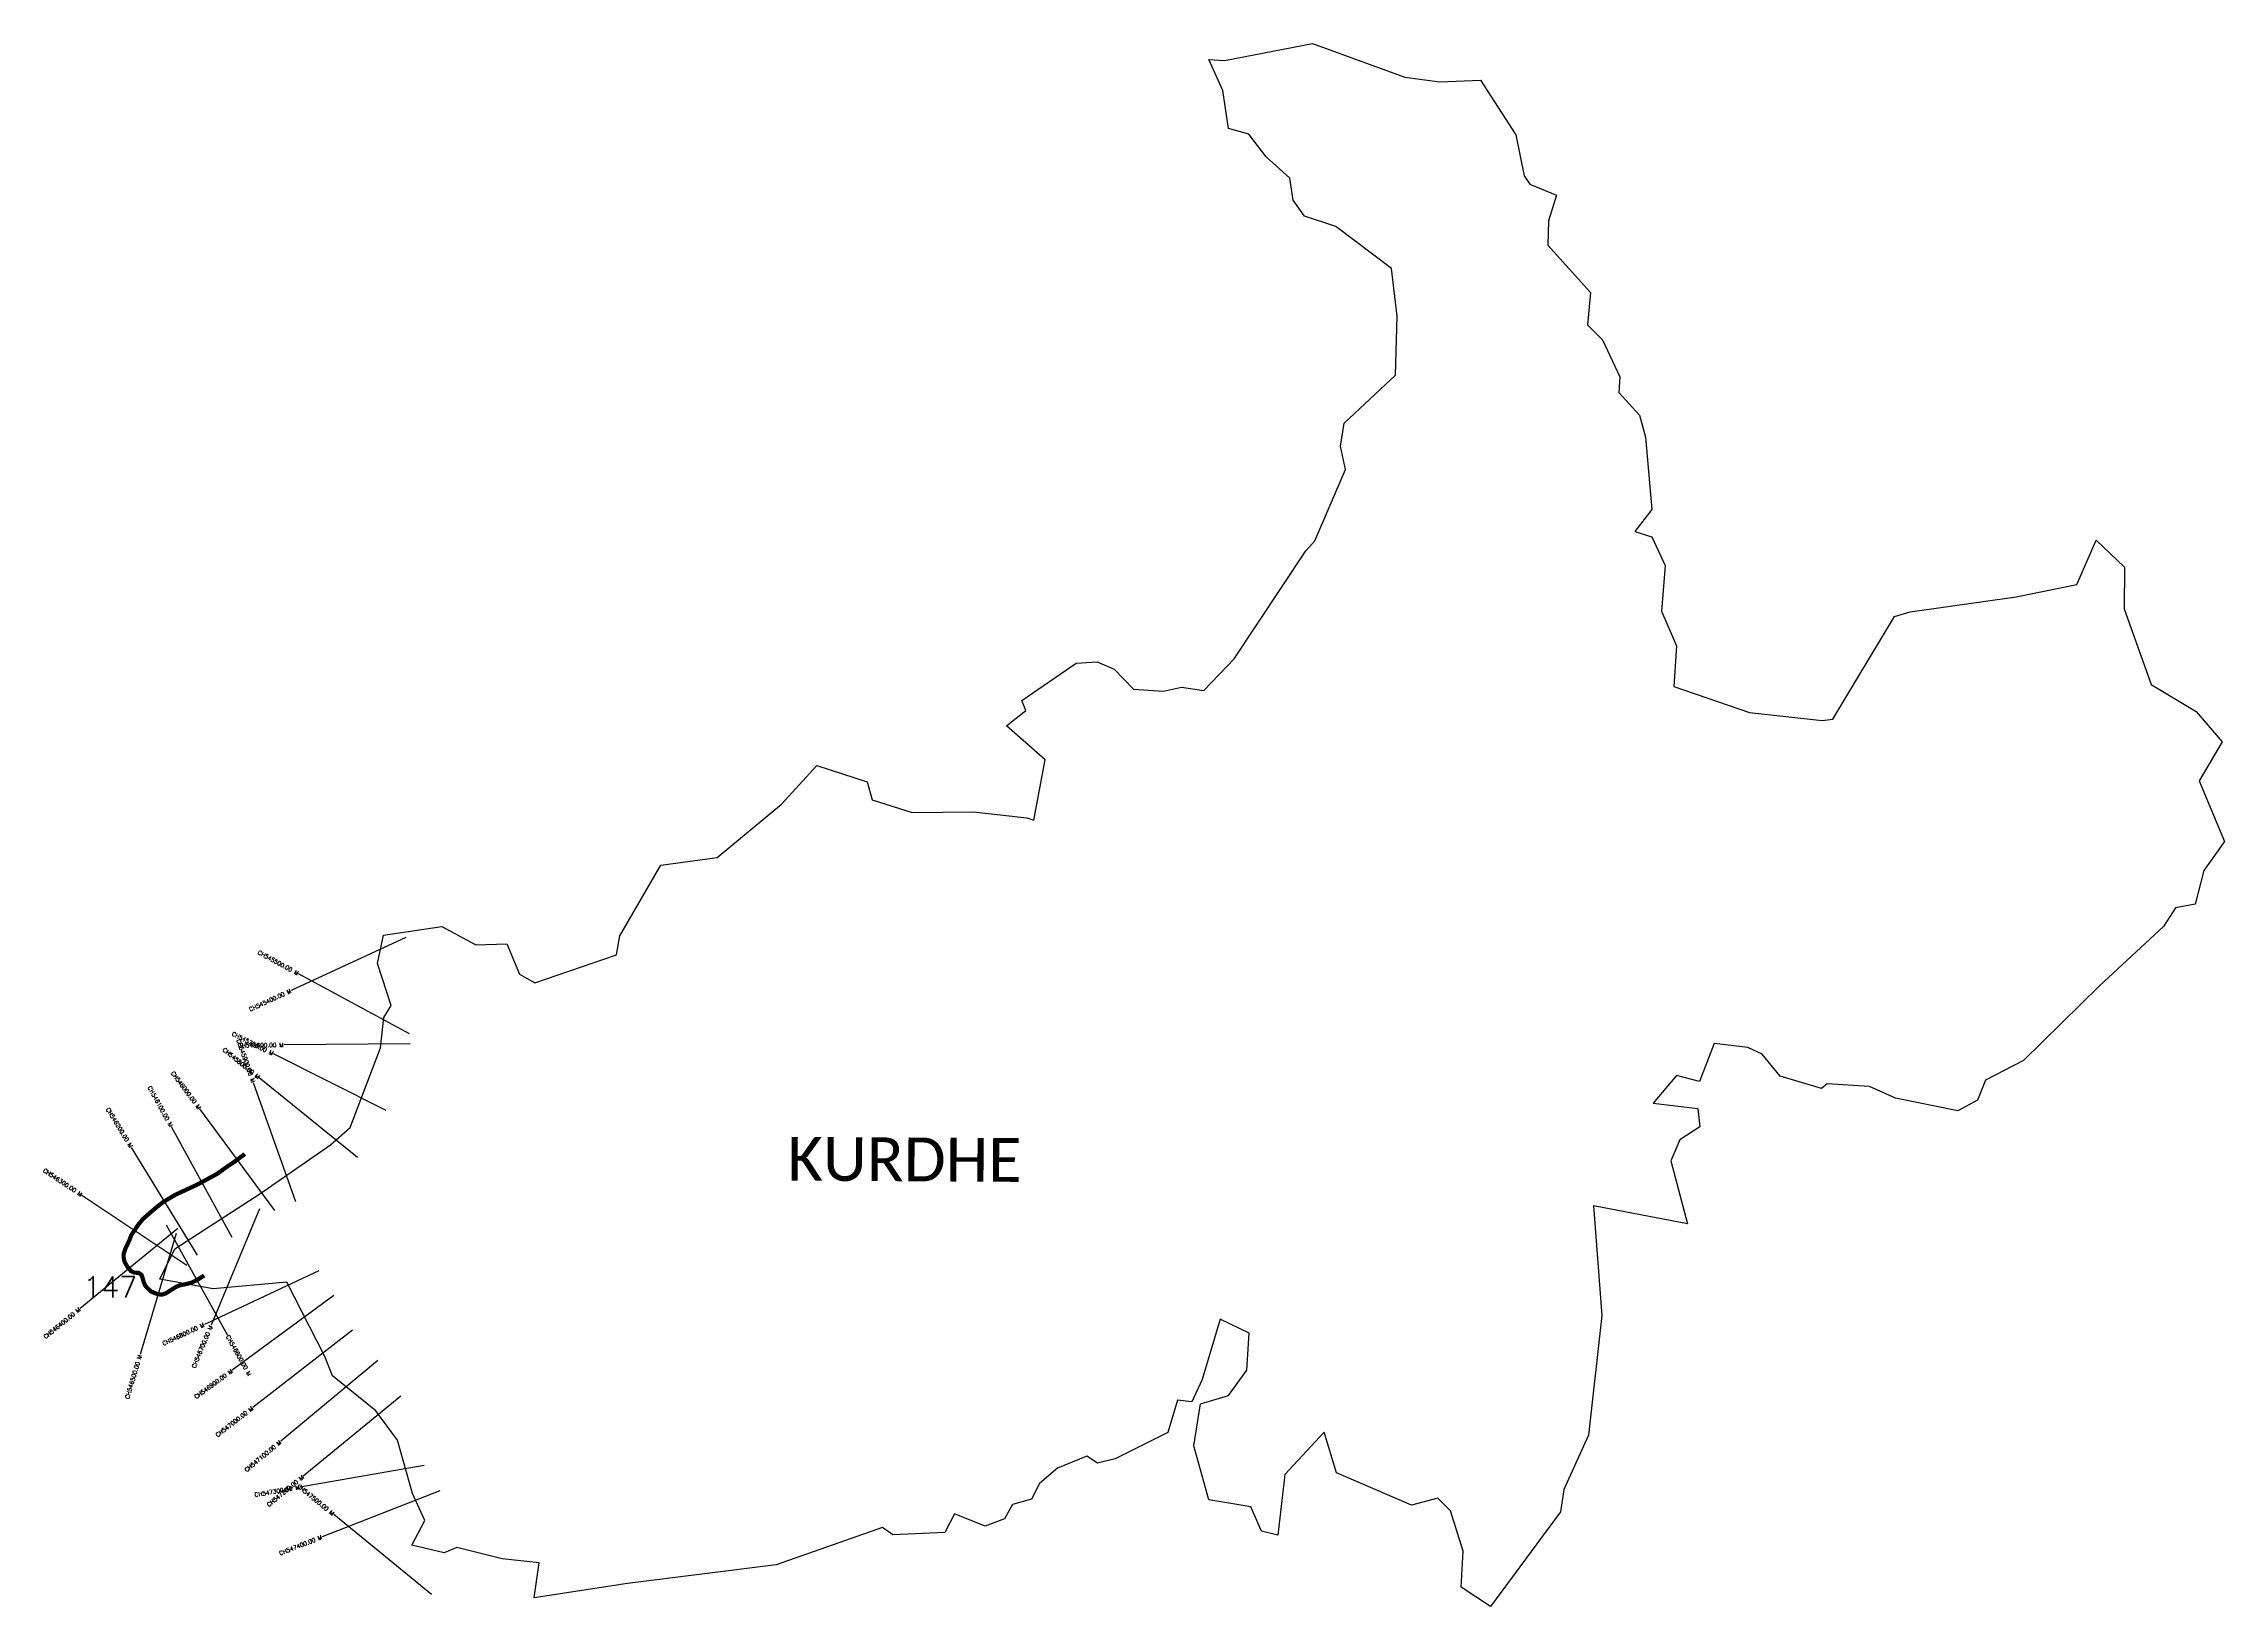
# Model space of a CAD drawing. Header units: metres. Extents: x 317446 to 322630, y 1862300 to 1866015.
import ezdxf
from ezdxf.enums import TextEntityAlignment as Align

# ---------------------------------------------------------------- set-up
doc = ezdxf.new("R2010")
doc.units = ezdxf.units.M
for name, color, linetype in [('CS', 134, 'Continuous'), ('CSMark', 6, 'Continuous'), ('UNPROTECTED', 10, 'Continuous'), ('village', 3, 'Continuous'), ('VILLAGE NAME', 250, 'Continuous')]:
    doc.layers.add(name, color=color, linetype=linetype)
doc.styles.get("Standard").update_dxf_attribs({"font": 'simplex.shx'})

msp = doc.modelspace()

# ---------------------------------------------------------------- linework, layer by layer
at = {"color": 6, "flags": 128}
msp.add_lwpolyline([(320537.9, 1865112.1), (320660, 1865226.4)], dxfattribs=at)
at = {"layer": 'CS'}
for p, q in [((318306.9, 1863889.8), (318034.6, 1863763.8)), ((318316.2, 1863660.6), (318052.3, 1863803.2)), ((318260.7, 1863478.7), (317992.3, 1863612.8)), ((318317.5, 1863637), (318017.5, 1863634.1)), ((318191.9, 1863366.9), (317958.8, 1863555.7)), ((318045.4, 1863261.4), (317945.3, 1863544.2)), ((317995.7, 1863241), (317817.2, 1863482)), ((317894.2, 1863176.6), (317750, 1863439.6)), ((317811.5, 1863134.5), (317655, 1863390.4)), ((317786.7, 1863110.1), (317537.2, 1863276.6)), ((317959.3, 1863244.9), (317844.1, 1862967.8)), ((317764.8, 1863197.6), (317532.5, 1863007.8)), ((317761, 1863185.6), (317675.4, 1862898)), ((317737.5, 1863206.6), (317883, 1862944.3)), ((318100, 1863097), (317828.3, 1862970)), ((318136.1, 1863038.5), (317894.3, 1862860.9)), ((318180.4, 1862956), (317943.3, 1862772.2)), ((318240.7, 1862884), (318010, 1862692.1)), ((318294.9, 1862799.5), (318063.2, 1862609)), ((318351, 1862634.1), (318055.4, 1862583.1)), ((318387.6, 1862574.6), (318108.4, 1862464.9)), ((318367.9, 1862328), (318135.6, 1862517.8))]:
    msp.add_line(p, q, dxfattribs=at)
at = {"layer": 'UNPROTECTED', "const_width": 10, "flags": 128}
msp.add_lwpolyline([(317924, 1863375.5), (317920.6, 1863372), (317901.3, 1863357.7), (317880.6, 1863343.7), (317857.9, 1863327.3), (317830.2, 1863312.5), (317809.6, 1863301.3), (317786.5, 1863290.7), (317761.2, 1863279), (317750, 1863272.7), (317729.5, 1863260.1), (317714.3, 1863248.3), (317682.7, 1863221), (317670.2, 1863205.7), (317654.4, 1863182.1), (317649.4, 1863168.8), (317640.2, 1863149.7), (317636.2, 1863137.4), (317636.2, 1863127.8), (317638.6, 1863118.1), (317645.3, 1863106.8), (317653.6, 1863096.7), (317662, 1863092.8), (317671.7, 1863092.5), (317678.5, 1863087.8), (317681.1, 1863080.8), (317683.5, 1863071.9), (317687.2, 1863062.7), (317692.4, 1863056.4), (317702, 1863047.7), (317711.8, 1863043.7), (317720.2, 1863041.2), (317728.4, 1863041), (317736.6, 1863043.7), (317749.1, 1863051.7), (317760.5, 1863058.9), (317770.2, 1863062.9), (317783.2, 1863065.4), (317797.7, 1863069.1), (317804.5, 1863072.3), (317818.4, 1863080), (317827.6, 1863086.2)], dxfattribs=at)
at = {"layer": 'village', "color": 6}
for points in [[(320660, 1865226.4, 0), (320664, 1865366.7, 0), (320650.1, 1865479.7, 0), (320518.4, 1865579.6, 0), (320443.2, 1865604.6, 0), (320416.4, 1865642.5, 0), (320408.5, 1865694.5, 0), (320352.7, 1865745.6, 0), (320311.2, 1865799.6, 0), (320262.9, 1865812.7, 0), (320249.5, 1865903.3, 0), (320215.8, 1865976.5, 0), (320253.4, 1865974.4, 0), (320462.6, 1866014.5, 0), (320681.9, 1865935.1, 0), (320765.4, 1865923.7, 0), (320861.7, 1865927.9, 0), (320946.3, 1865797.5, 0), (320965.6, 1865700.5, 0), (320979.2, 1865680.1, 0), (321042.5, 1865654, 0), (321023.7, 1865592.9, 0), (321022.1, 1865535.8, 0), (321123.8, 1865422.6, 0), (321116, 1865346.1, 0), (321151.9, 1865310, 0), (321193.1, 1865222.3, 0), (321190.5, 1865185.1, 0), (321240.2, 1865131.4, 0), (321254.5, 1865079.1, 0), (321269.2, 1864907.3, 0), (321228.7, 1864854.8, 0), (321268.9, 1864842, 0), (321301.3, 1864774, 0), (321292.3, 1864665.5, 0), (321327.8, 1864582.8, 0), (321321.4, 1864486.3, 0), (321501.8, 1864424.4, 0), (321674.1, 1864405.7, 0), (321699.7, 1864408.5, 0), (321846.1, 1864652.8, 0), (321883.5, 1864663.9, 0), (322135.1, 1864699.2, 0), (322279.8, 1864729.1, 0), (322325.9, 1864833.8, 0), (322392.9, 1864770.2, 0), (322392.3, 1864671.1, 0), (322456.5, 1864490.7, 0), (322563.6, 1864427.1, 0), (322625, 1864354.7, 0), (322570.4, 1864262.3, 0), (322630.4, 1864117.8, 0)], [(322630.4, 1864117.8, 0), (322581.9, 1864048.6, 0), (322560.7, 1863968.9, 0), (322514.5, 1863960.2, 0), (322485.4, 1863915.5, 0), (322333.3, 1863774.7, 0), (322152.7, 1863597.2, 0), (322062.9, 1863550.4, 0), (322043.8, 1863503.1, 0), (321997, 1863477.5, 0), (321848.3, 1863507.9, 0), (321787, 1863535.3, 0), (321686.3, 1863541.9, 0), (321672.5, 1863530.8, 0), (321574.5, 1863559.9, 0), (321531.5, 1863612.1, 0), (321497.8, 1863627.8, 0), (321417.5, 1863637.5, 0), (321382.6, 1863547, 0), (321328, 1863561.4, 0), (321272.3, 1863495.8, 0), (321378.7, 1863483, 0), (321383.7, 1863439.5, 0), (321335.6, 1863408.7, 0), (321314.4, 1863358.3, 0), (321354.4, 1863209, 0), (321130.8, 1863252.1, 0), (321150.6, 1862991.4, 0), (321118.5, 1862706.9, 0), (321059.8, 1862577.6, 0), (321052, 1862524.1, 0), (320885.8, 1862299.5, 0), (320815.8, 1862345.5, 0), (320821, 1862431.1, 0), (320790.3, 1862526.8, 0), (320760.2, 1862557, 0), (320698, 1862539.8, 0), (320519.7, 1862616.8, 0), (320490, 1862713.5, 0), (320396.7, 1862613, 0), (320379.9, 1862469, 0), (320341.5, 1862478.3, 0), (320315.7, 1862536, 0), (320216.3, 1862552.8, 0), (320180.7, 1862681.1, 0), (320196.5, 1862780.9, 0), (320263.1, 1862801.1, 0), (320306.1, 1862861.4, 0), (320312.2, 1862948.9, 0), (320243.2, 1862981.9, 0), (320200, 1862838.6, 0), (320175.9, 1862785.7, 0), (320141.9, 1862789.7, 0), (320118.3, 1862712.6, 0), (319993.5, 1862650.6, 0), (319951.7, 1862640.2, 0), (319925.8, 1862656.6, 0), (319856.6, 1862627.7, 0), (319813.4, 1862591.6, 0), (319794.8, 1862554.2, 0), (319749.4, 1862541.4, 0), (319730.6, 1862507.3, 0), (319684.3, 1862490.5, 0), (319611.1, 1862519.8, 0), (319588.7, 1862474.9, 0), (319464.6, 1862470, 0), (319439.9, 1862486.8, 0), (319187.3, 1862398.3, 0), (318833.7, 1862353.9, 0), (318611.8, 1862319.8, 0), (318624, 1862402.9, 0), (318536.5, 1862412.7, 0), (318428.1, 1862439.4, 0), (318398.4, 1862426.8, 0), (318321.2, 1862444.9, 0), (318352.3, 1862503.4, 0), (318323, 1862568.2, 0), (318286.9, 1862694.3, 0), (318235.4, 1862764.3, 0), (318132.9, 1862847.5, 0), (318114.3, 1862893.4, 0), (318023.9, 1863070, 0), (317849.3, 1863054.6, 0), (317722.1, 1863077.4, 0), (317758.1, 1863149.1, 0), (317960, 1863279.9, 0), (318128.2, 1863397.1, 0), (318174.7, 1863438, 0), (318247.1, 1863627.6, 0), (318254.7, 1863699.3, 0), (318272.6, 1863727.9, 0), (318239.4, 1863828, 0), (318254.3, 1863895.5, 0), (318392.7, 1863915.7, 0), (318473.9, 1863872, 0), (318547.6, 1863874.4, 0), (318577.7, 1863802.3, 0), (318613.8, 1863782.1, 0), (318807.9, 1863848, 0), (318815.5, 1863893.6, 0), (318913.4, 1864061.3, 0), (319047.6, 1864079.4, 0), (319200.4, 1864206.4, 0), (319283.8, 1864298.6, 0), (319403.6, 1864259.5, 0), (319416, 1864216.7, 0), (319511, 1864186.8, 0), (319656.8, 1864188.2, 0), (319783.6, 1864174.4, 0), (319800.3, 1864168.8, 0), (319827.4, 1864312.3, 0), (319734.8, 1864392.6, 0), (319781.3, 1864429.2, 0), (319771.5, 1864453.1, 0), (319900.8, 1864541.7, 0), (319950.3, 1864544.8, 0), (319991.3, 1864527.1, 0), (320036.8, 1864480.3, 0), (320108.1, 1864475.2, 0), (320150.8, 1864484.6, 0), (320204.4, 1864476.8, 0), (320276, 1864551.9, 0), (320447, 1864808.5, 0), (320467.8, 1864832.5, 0), (320540.9, 1865001.8, 0), (320528.8, 1865057.8, 0), (320537.9, 1865112.1, 0)]]:
    msp.add_polyline3d(points, dxfattribs=at)

# ---------------------------------------------------------------- texts
at = {"insert": (317540, 1863084.1), "char_height": 50, "attachment_point": 1}
msp.add_mtext_dynamic_manual_height_columns('\\pxt1;147', width=70.183, gutter_width=1, heights=[0], dxfattribs=at)
at = {"layer": 'CSMark'}
for s, rotation, p in [('CH545500.00 M', 331.6101, (318051.4, 1863803.7)), ('CH545400.00 M', 24.8259, (318033.7, 1863763.4)), ('CH545700.00 M', 333.4473, (317991.4, 1863613.2)), ('CH545800.00 M', 320.994, (317958, 1863556.3)), ('CH545900.00 M', 289.4975, (317945, 1863545.2)), ('CH545600.00 M', 0.542, (318016.5, 1863634.1)), ('CH546000.00 M', 306.5278, (317816.6, 1863482.8)), ('CH546100.00 M', 298.7419, (317749.5, 1863440.5)), ('CH546200.00 M', 301.4401, (317654.5, 1863391.3)), ('CH546300.00 M', 326.2854, (317536.4, 1863277.2)), ('CH546400.00 M', 39.2618, (317531.7, 1863007.1)), ('CH546800.00 M', 25.0552, (317827.4, 1862969.5)), ('CH546700.00 M', 67.426, (317843.8, 1862966.9)), ('CH546500.00 M', 73.4208, (317675.1, 1862897.1)), ('CH546900.00 M', 36.3005, (317893.5, 1862860.3)), ('CH547000.00 M', 37.7749, (317942.5, 1862771.6)), ('CH547100.00 M', 39.7513, (318009.2, 1862691.5)), ('CH547300.00 M', 9.7966, (318054.4, 1862582.9)), ('CH547200.00 M', 39.4192, (318062.4, 1862608.3)), ('CH547500.00 M', 320.7494, (318134.8, 1862518.4)), ('CH547400.00 M', 21.436, (318107.4, 1862464.6))]:
    msp.add_text(s, height=10, rotation=rotation, dxfattribs=at).set_placement(p, align=Align.MIDDLE_RIGHT)
msp.add_text('CH546600.00 M', height=10, rotation=299.0128, dxfattribs=at).set_placement((317883.5, 1862943.4), align=Align.MIDDLE_LEFT)
at = {"layer": 'VILLAGE NAME', "insert": (319214.8, 1863415.8), "char_height": 104.042, "attachment_point": 1, "rotation": 359.6762}
msp.add_mtext_dynamic_manual_height_columns('{\\fCalibri|b0|i0|c0|p34;KURDHE}', width=108.17, gutter_width=520.2, heights=[0], dxfattribs=at)

doc.saveas('drawing.dxf')
